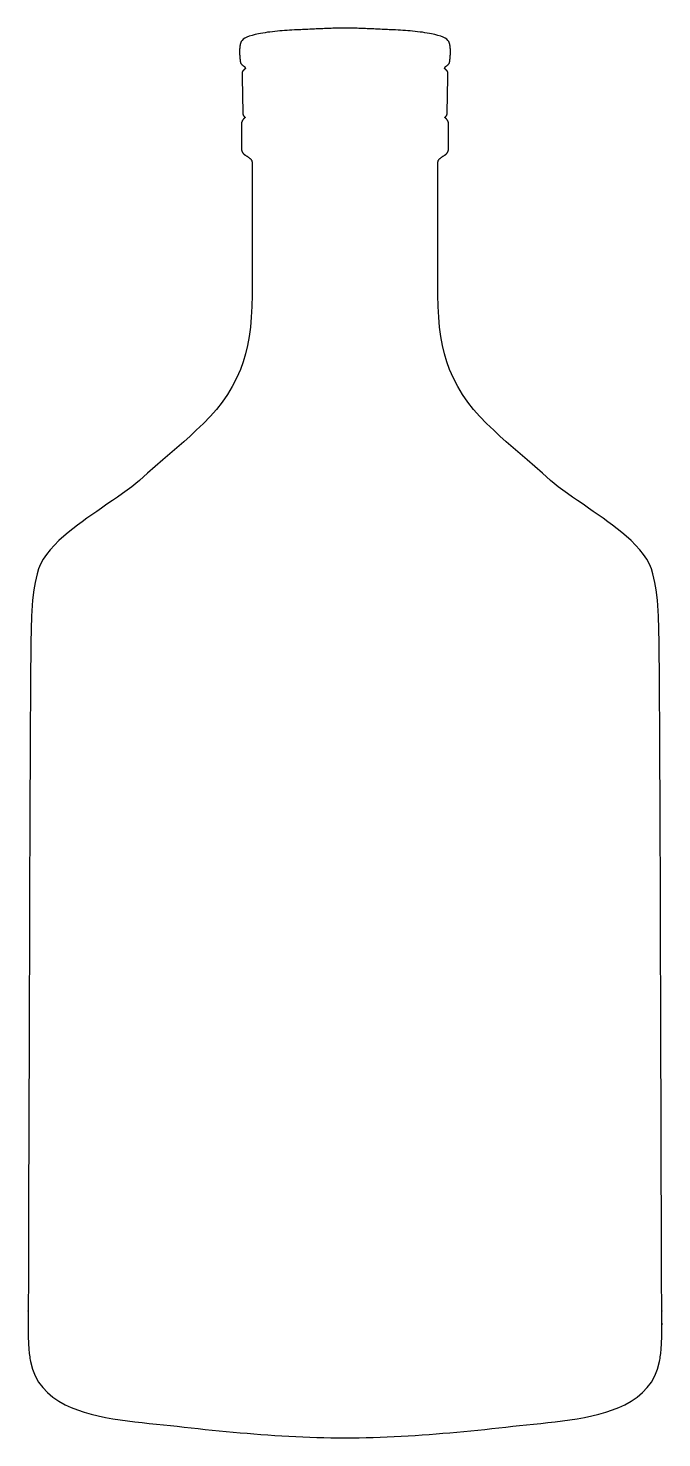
# Model space of a CAD drawing. Extents: x 512 to 906, y 271 to 1146.
import ezdxf

# ---------------------------------------------------------------- set-up
doc = ezdxf.new("R2010")
doc.units = 0
doc.header["$MEASUREMENT"] = 0
doc.layers.add('Poly', color=3, linetype='CONTINUOUS')

msp = doc.modelspace()

# ---------------------------------------------------------------- linework, layer by layer
at = {"layer": 'Poly', "color": 0, "true_color": 0x000000}
msp.add_lwpolyline([(905.5264, 341.7904), (905.5244, 341.7904), (905.5224, 341.7904), (905.5204, 341.7904), (905.520228, 341.899154), (905.519775, 342.185869), (905.519134, 342.591224), (905.5184, 343.0559), (905.517666, 343.520576), (905.517025, 343.925931), (905.516572, 344.212646), (905.5164, 344.3214), (905.516142, 344.430068), (905.515463, 344.716556), (905.514502, 345.121591), (905.5134, 345.5859), (905.512298, 346.050209), (905.511337, 346.455244), (905.510658, 346.741732), (905.5104, 346.8504), (905.510185, 346.959369), (905.509619, 347.24665), (905.508818, 347.652806), (905.5079, 348.1184), (905.506982, 348.583994), (905.506181, 348.99015), (905.505615, 349.277431), (905.5054, 349.3864), (905.505228, 349.385584), (905.504775, 349.383431), (905.504134, 349.380388), (905.5034, 349.3769), (905.502666, 349.373412), (905.502025, 349.370369), (905.501572, 349.368216), (905.5014, 349.3674), (905.501185, 349.366627), (905.500619, 349.364588), (905.499818, 349.361705), (905.4989, 349.3584), (905.497982, 349.355095), (905.497181, 349.352213), (905.496615, 349.350173), (905.4964, 349.3494), (905.496228, 349.348584), (905.495775, 349.346431), (905.495134, 349.343388), (905.4944, 349.3399), (905.493666, 349.336412), (905.493025, 349.333369), (905.492572, 349.331216), (905.4924, 349.3304), (905.42033, 370.850857), (905.351775, 391.652181), (905.286595, 411.747052), (905.22465, 431.14815), (905.165798, 449.868154), (905.1099, 467.919744), (905.056814, 485.315599), (905.0064, 502.0684), (904.936367, 525.474254), (904.870634, 547.567666), (904.808629, 568.388539), (904.749775, 587.976775), (904.6935, 606.372277), (904.639228, 623.614947), (904.586386, 639.744687), (904.5344, 654.8014), (904.32723, 703.809492), (904.086416, 739.594134), (903.776625, 764.488004), (903.362525, 780.823775), (902.808785, 790.934125), (902.080072, 797.151728), (901.141054, 801.809261), (899.9564, 807.2394), (899.122978, 810.270734), (897.863837, 813.273697), (896.213666, 816.24673), (894.20715, 819.188275), (891.878978, 822.096773), (889.263837, 824.970666), (886.396416, 827.808394), (883.3114, 830.6084), (880.621968, 832.892888), (877.827197, 835.149744), (874.946621, 837.378052), (871.999775, 839.5769), (869.006195, 841.745373), (865.985416, 843.882556), (862.956972, 845.987537), (859.9404, 848.0594), (856.550088, 850.373914), (853.229337, 852.643322), (850.006931, 854.8663), (846.91165, 857.041525), (843.972275, 859.167671), (841.217588, 861.243416), (838.676369, 863.267433), (836.3774, 865.2384), (831.403119, 869.659082), (826.58015, 873.872541), (821.912431, 877.906023), (817.4039, 881.786775), (813.058494, 885.542043), (808.88015, 889.199072), (804.872806, 892.785109), (801.0404, 896.3274), (796.616712, 900.619015), (792.465087, 904.935322), (788.592556, 909.325386), (785.00615, 913.838275), (781.7129, 918.523054), (778.719837, 923.428791), (776.033994, 928.60455), (773.6624, 934.0994), (771.989291, 938.778814), (770.5274, 943.721525), (769.280384, 948.952986), (768.2519, 954.49865), (767.445603, 960.38397), (766.86515, 966.6344), (766.514197, 973.275392), (766.3964, 980.3324), (766.3964, 982.7734), (766.3964, 985.2154), (766.3964, 987.6564), (766.3964, 1007.3924), (766.3964, 1027.1394), (766.3964, 1046.8764), (766.3964, 1052.1944), (766.3964, 1057.5094), (766.3964, 1062.8224), (766.411671, 1063.076273), (766.456134, 1063.324134), (766.527761, 1063.565972), (766.624525, 1063.801775), (766.744398, 1064.031531), (766.885353, 1064.255228), (767.045363, 1064.472855), (767.2224, 1064.6844), (767.394658, 1064.869461), (767.577462, 1065.049634), (767.769361, 1065.22491), (767.9689, 1065.395275), (768.174627, 1065.560718), (768.385087, 1065.721228), (768.59883, 1065.876793), (768.8144, 1066.0274), (769.053421, 1066.188318), (769.290697, 1066.343306), (769.524293, 1066.492341), (769.752275, 1066.6354), (769.972711, 1066.772459), (770.183666, 1066.903494), (770.383207, 1067.028482), (770.5694, 1067.1474), (770.73839, 1067.260673), (770.903197, 1067.37915), (771.063574, 1067.502689), (771.219275, 1067.63115), (771.370054, 1067.764392), (771.515666, 1067.902275), (771.655863, 1068.044658), (771.7904, 1068.1914), (771.922257, 1068.346623), (772.047634, 1068.506181), (772.166238, 1068.669912), (772.277775, 1068.83765), (772.381953, 1069.009232), (772.478478, 1069.184494), (772.567058, 1069.363271), (772.6474, 1069.5454), (772.719921, 1069.732132), (772.783572, 1069.921759), (772.838105, 1070.114175), (772.883275, 1070.309275), (772.918836, 1070.506953), (772.944541, 1070.707103), (772.960144, 1070.909621), (772.9654, 1071.1144), (772.9654, 1072.2174), (772.9654, 1073.3204), (772.9654, 1074.4234), (772.9654, 1077.6414), (772.9654, 1080.8604), (772.9654, 1084.0824), (772.9654, 1085.0004), (772.9654, 1085.9114), (772.9654, 1086.8234), (772.965209, 1086.860386), (772.964619, 1086.897103), (772.963607, 1086.933562), (772.96215, 1086.969775), (772.960224, 1087.005754), (772.957806, 1087.041509), (772.954873, 1087.077054), (772.9514, 1087.1124), (772.947462, 1087.148724), (772.94315, 1087.184931), (772.938463, 1087.220998), (772.9334, 1087.2569), (772.927963, 1087.292615), (772.92215, 1087.328119), (772.915962, 1087.363388), (772.9094, 1087.3984), (772.902464, 1087.433933), (772.895166, 1087.469291), (772.887515, 1087.504484), (772.879525, 1087.539525), (772.871207, 1087.574425), (772.862572, 1087.609197), (772.853632, 1087.643851), (772.8444, 1087.6784), (772.839718, 1087.697808), (772.834697, 1087.717041), (772.829371, 1087.736109), (772.823775, 1087.755025), (772.817945, 1087.7738), (772.811916, 1087.792447), (772.805722, 1087.810976), (772.7994, 1087.8294), (772.793267, 1087.847732), (772.7869, 1087.865994), (772.780345, 1087.884209), (772.77365, 1087.9024), (772.766861, 1087.920591), (772.760025, 1087.938806), (772.753189, 1087.957068), (772.7464, 1087.9754), (772.743908, 1087.981588), (772.737337, 1087.9979), (772.728048, 1088.020962), (772.7174, 1088.0474), (772.706752, 1088.073838), (772.697463, 1088.0969), (772.690892, 1088.113213), (772.6884, 1088.1194), (772.685404, 1088.126988), (772.682431, 1088.134728), (772.679505, 1088.142586), (772.67665, 1088.150525), (772.673888, 1088.158511), (772.671244, 1088.166509), (772.66874, 1088.174484), (772.6664, 1088.1824), (772.6454, 1088.2474), (772.642728, 1088.255273), (772.639962, 1088.263134), (772.637103, 1088.270972), (772.63415, 1088.278775), (772.631103, 1088.286531), (772.627962, 1088.294228), (772.624728, 1088.301855), (772.6214, 1088.3094), (772.619435, 1088.313898), (772.617306, 1088.318384), (772.615037, 1088.322847), (772.61265, 1088.327275), (772.61017, 1088.331656), (772.607619, 1088.335978), (772.605021, 1088.34023), (772.6024, 1088.3444), (772.601541, 1088.345861), (772.599275, 1088.349713), (772.596072, 1088.355158), (772.5924, 1088.3614), (772.588728, 1088.367642), (772.585525, 1088.373088), (772.583259, 1088.376939), (772.5824, 1088.3784), (772.581541, 1088.379947), (772.579275, 1088.384025), (772.576072, 1088.389791), (772.5724, 1088.3964), (772.568728, 1088.403009), (772.565525, 1088.408775), (772.563259, 1088.412853), (772.5624, 1088.4144), (772.558963, 1088.42106), (772.5499, 1088.438619), (772.537087, 1088.463443), (772.5224, 1088.4919), (772.507713, 1088.520357), (772.4949, 1088.545181), (772.485838, 1088.56274), (772.4824, 1088.5694), (772.472187, 1088.58848), (772.461822, 1088.607478), (772.451339, 1088.626406), (772.440775, 1088.645275), (772.430164, 1088.664097), (772.419541, 1088.682884), (772.408941, 1088.701648), (772.3984, 1088.7204), (772.387476, 1088.739062), (772.376447, 1088.757572), (772.3653, 1088.775964), (772.354025, 1088.794275), (772.342609, 1088.812539), (772.331041, 1088.830791), (772.319308, 1088.849066), (772.3074, 1088.8674), (772.2554, 1088.9454), (772.25308, 1088.948666), (772.246962, 1088.957275), (772.238314, 1088.969447), (772.2284, 1088.9834), (772.218486, 1088.997353), (772.209838, 1089.009525), (772.20372, 1089.018134), (772.2014, 1089.0214), (772.199037, 1089.024623), (772.192806, 1089.033119), (772.183998, 1089.04513), (772.1739, 1089.0589), (772.163802, 1089.07267), (772.154994, 1089.084681), (772.148763, 1089.093177), (772.1464, 1089.0964), (772.142017, 1089.102416), (772.130463, 1089.118275), (772.114127, 1089.140697), (772.0954, 1089.1664), (772.076673, 1089.192103), (772.060337, 1089.214525), (772.048783, 1089.230384), (772.0444, 1089.2364), (772.031316, 1089.253978), (772.018291, 1089.271463), (772.005289, 1089.288853), (771.992275, 1089.30615), (771.979214, 1089.323353), (771.966072, 1089.340463), (771.952812, 1089.357478), (771.9394, 1089.3744), (771.926226, 1089.391271), (771.912947, 1089.408119), (771.89955, 1089.42492), (771.886025, 1089.44165), (771.872359, 1089.458287), (771.858541, 1089.474806), (771.844558, 1089.491185), (771.8304, 1089.5074), (771.829197, 1089.508689), (771.826025, 1089.512088), (771.821541, 1089.516892), (771.8164, 1089.5224), (771.811259, 1089.527908), (771.806775, 1089.532713), (771.803603, 1089.536111), (771.8024, 1089.5374), (771.80124, 1089.538646), (771.798181, 1089.541931), (771.793857, 1089.546576), (771.7889, 1089.5519), (771.783943, 1089.557224), (771.779619, 1089.561869), (771.77656, 1089.565154), (771.7754, 1089.5664), (771.77424, 1089.567646), (771.771181, 1089.570931), (771.766857, 1089.575576), (771.7619, 1089.5809), (771.756943, 1089.586224), (771.752619, 1089.590869), (771.74956, 1089.594154), (771.7484, 1089.5954), (771.713478, 1089.633839), (771.678463, 1089.671916), (771.643353, 1089.70964), (771.60815, 1089.747025), (771.572853, 1089.784082), (771.537462, 1089.820822), (771.501978, 1089.857257), (771.4664, 1089.8934), (771.430642, 1089.930296), (771.39465, 1089.966759), (771.35847, 1090.002824), (771.32215, 1090.038525), (771.285736, 1090.073898), (771.249275, 1090.108978), (771.212814, 1090.1438), (771.1764, 1090.1784), (771.139277, 1090.213507), (771.102166, 1090.248322), (771.065078, 1090.282832), (771.028025, 1090.317025), (770.991019, 1090.35089), (770.954072, 1090.384416), (770.917195, 1090.417589), (770.8804, 1090.4504), (770.8684, 1090.4604), (770.867884, 1090.460873), (770.866525, 1090.462119), (770.864603, 1090.46388), (770.8624, 1090.4659), (770.860197, 1090.46792), (770.858275, 1090.469681), (770.856916, 1090.470927), (770.8564, 1090.4714), (770.855927, 1090.471787), (770.854681, 1090.472806), (770.85292, 1090.474248), (770.8509, 1090.4759), (770.84888, 1090.477552), (770.847119, 1090.478994), (770.845873, 1090.480013), (770.8454, 1090.4804), (770.842521, 1090.483021), (770.834931, 1090.489931), (770.824201, 1090.499701), (770.8119, 1090.5109), (770.799599, 1090.522099), (770.788869, 1090.531869), (770.781279, 1090.538779), (770.7784, 1090.5414), (770.775607, 1090.543935), (770.768244, 1090.550619), (770.757834, 1090.560068), (770.7459, 1090.5709), (770.733966, 1090.581732), (770.723556, 1090.591181), (770.716193, 1090.597865), (770.7134, 1090.6004), (770.710521, 1090.602892), (770.702931, 1090.609463), (770.692201, 1090.618752), (770.6799, 1090.6294), (770.667599, 1090.640048), (770.656869, 1090.649338), (770.649279, 1090.655908), (770.6464, 1090.6584), (770.737597, 1090.736416), (770.829416, 1090.816025), (770.921445, 1090.897322), (771.013275, 1090.9804), (771.104496, 1091.065353), (771.194697, 1091.152275), (771.283468, 1091.241259), (771.3704, 1091.3324), (771.45363, 1091.42424), (771.534306, 1091.518306), (771.612029, 1091.61467), (771.6864, 1091.7134), (771.757021, 1091.814568), (771.823494, 1091.918244), (771.88542, 1092.024498), (771.9424, 1092.1334), (771.993009, 1092.242724), (772.038087, 1092.354744), (772.077259, 1092.469529), (772.11015, 1092.58715), (772.136384, 1092.707677), (772.155587, 1092.831181), (772.167384, 1092.957732), (772.1714, 1093.0874), (772.173902, 1093.483285), (772.181103, 1094.099166), (772.192546, 1094.912132), (772.207775, 1095.899275), (772.226332, 1097.037683), (772.247759, 1098.304447), (772.271601, 1099.676656), (772.2974, 1101.1314), (772.314578, 1102.115416), (772.332259, 1103.118463), (772.350293, 1104.134166), (772.368525, 1105.15615), (772.386804, 1106.178041), (772.404978, 1107.193463), (772.422894, 1108.196041), (772.4404, 1109.1794), (772.465998, 1110.647101), (772.489931, 1112.029947), (772.511662, 1113.3043), (772.53065, 1114.446525), (772.546357, 1115.432984), (772.558244, 1116.240041), (772.565771, 1116.844058), (772.5684, 1117.2214), (772.568351, 1117.22473), (772.568197, 1117.227978), (772.567925, 1117.231156), (772.567525, 1117.234275), (772.566984, 1117.237347), (772.566291, 1117.240384), (772.565433, 1117.243398), (772.5644, 1117.2464), (772.5584, 1117.2694), (772.558185, 1117.270431), (772.557619, 1117.27315), (772.556818, 1117.276994), (772.5559, 1117.2814), (772.554982, 1117.285806), (772.554181, 1117.28965), (772.553615, 1117.292369), (772.5534, 1117.2934), (772.553572, 1117.304357), (772.554025, 1117.333244), (772.554666, 1117.374084), (772.5554, 1117.4209), (772.556134, 1117.467716), (772.556775, 1117.508556), (772.557228, 1117.537443), (772.5574, 1117.5484), (772.557572, 1117.559056), (772.558025, 1117.58715), (772.558666, 1117.626869), (772.5594, 1117.6724), (772.560134, 1117.717931), (772.560775, 1117.75765), (772.561228, 1117.785744), (772.5614, 1117.7964), (772.561529, 1117.806755), (772.561869, 1117.834056), (772.562349, 1117.872654), (772.5629, 1117.9169), (772.563451, 1117.961146), (772.563931, 1117.999744), (772.564271, 1118.027045), (772.5644, 1118.0374), (772.564486, 1118.044361), (772.564713, 1118.062713), (772.565033, 1118.088658), (772.5654, 1118.1184), (772.565767, 1118.148142), (772.566087, 1118.174088), (772.566314, 1118.192439), (772.5664, 1118.1994), (772.566443, 1118.205845), (772.566556, 1118.222838), (772.566716, 1118.246861), (772.5669, 1118.2744), (772.567084, 1118.301939), (772.567244, 1118.325963), (772.567357, 1118.342955), (772.5674, 1118.3494), (772.567443, 1118.355716), (772.567556, 1118.372369), (772.567716, 1118.395912), (772.5679, 1118.4229), (772.568084, 1118.449888), (772.568244, 1118.473431), (772.568357, 1118.490084), (772.5684, 1118.4964), (772.568121, 1118.524052), (772.567291, 1118.551494), (772.565921, 1118.578701), (772.564025, 1118.60565), (772.561613, 1118.632318), (772.558697, 1118.658681), (772.555289, 1118.684716), (772.5514, 1118.7104), (772.546998, 1118.737591), (772.542056, 1118.764431), (772.536599, 1118.790943), (772.53065, 1118.81715), (772.524232, 1118.843076), (772.517369, 1118.868744), (772.510084, 1118.894177), (772.5024, 1118.9194), (772.49363, 1118.944806), (772.484556, 1118.970025), (772.475154, 1118.995056), (772.4654, 1119.0199), (772.455271, 1119.044556), (772.444744, 1119.069025), (772.433795, 1119.093306), (772.4224, 1119.1174), (772.420765, 1119.12148), (772.418884, 1119.125478), (772.416793, 1119.129406), (772.414525, 1119.133275), (772.412117, 1119.137097), (772.409603, 1119.140884), (772.407019, 1119.144648), (772.4044, 1119.1484), (772.403455, 1119.149689), (772.400962, 1119.153088), (772.397439, 1119.157892), (772.3934, 1119.1634), (772.389361, 1119.168908), (772.385837, 1119.173713), (772.383345, 1119.177111), (772.3824, 1119.1784), (772.381584, 1119.179732), (772.379431, 1119.183244), (772.376388, 1119.188209), (772.3729, 1119.1939), (772.369412, 1119.199591), (772.366369, 1119.204556), (772.364216, 1119.208068), (772.3634, 1119.2094), (772.352763, 1119.228476), (772.341869, 1119.247447), (772.33074, 1119.2663), (772.3194, 1119.285025), (772.307873, 1119.303609), (772.296181, 1119.322041), (772.284349, 1119.340308), (772.2724, 1119.3584), (772.260349, 1119.376685), (772.248181, 1119.394806), (772.235873, 1119.412787), (772.2234, 1119.43065), (772.21074, 1119.44842), (772.197869, 1119.466119), (772.184763, 1119.483771), (772.1714, 1119.5014), (772.157474, 1119.518228), (772.143431, 1119.534963), (772.129248, 1119.551603), (772.1149, 1119.56815), (772.100365, 1119.584603), (772.085619, 1119.600963), (772.070638, 1119.617228), (772.0554, 1119.6334), (772.055357, 1119.633486), (772.055244, 1119.633713), (772.055084, 1119.634033), (772.0549, 1119.6344), (772.054716, 1119.634767), (772.054556, 1119.635088), (772.054443, 1119.635314), (772.0544, 1119.6354), (772.054357, 1119.635486), (772.054244, 1119.635713), (772.054084, 1119.636033), (772.0539, 1119.6364), (772.053716, 1119.636767), (772.053556, 1119.637088), (772.053443, 1119.637314), (772.0534, 1119.6374), (772.053314, 1119.637443), (772.053087, 1119.637556), (772.052767, 1119.637716), (772.0524, 1119.6379), (772.052033, 1119.638084), (772.051712, 1119.638244), (772.051486, 1119.638357), (772.0514, 1119.6384), (772.048728, 1119.64173), (772.045962, 1119.644978), (772.043103, 1119.648156), (772.04015, 1119.651275), (772.037103, 1119.654347), (772.033962, 1119.657384), (772.030728, 1119.660398), (772.0274, 1119.6634), (772.026283, 1119.664474), (772.023338, 1119.667306), (772.019173, 1119.67131), (772.0144, 1119.6759), (772.009627, 1119.68049), (772.005462, 1119.684494), (772.002517, 1119.687326), (772.0014, 1119.6884), (772.00024, 1119.689388), (771.997181, 1119.691994), (771.992857, 1119.695677), (771.9879, 1119.6999), (771.982943, 1119.704123), (771.978619, 1119.707806), (771.97556, 1119.710412), (771.9744, 1119.7114), (771.932414, 1119.752421), (771.889759, 1119.793009), (771.846519, 1119.833199), (771.802775, 1119.873025), (771.758609, 1119.912523), (771.714103, 1119.951728), (771.669339, 1119.990675), (771.6244, 1120.0294), (771.578941, 1120.067894), (771.533353, 1120.106166), (771.487695, 1120.144273), (771.442025, 1120.182275), (771.396402, 1120.22023), (771.350884, 1120.258197), (771.305531, 1120.296234), (771.2604, 1120.3344), (771.214808, 1120.373783), (771.169603, 1120.413213), (771.12489, 1120.452736), (771.080775, 1120.4924), (771.037363, 1120.532252), (770.994759, 1120.572338), (770.95307, 1120.612705), (770.9124, 1120.6534), (770.911369, 1120.654345), (770.90865, 1120.656838), (770.904806, 1120.660361), (770.9004, 1120.6644), (770.895994, 1120.668439), (770.89215, 1120.671963), (770.889431, 1120.674455), (770.8884, 1120.6754), (770.887412, 1120.676388), (770.884806, 1120.678994), (770.881123, 1120.682677), (770.8769, 1120.6869), (770.872677, 1120.691123), (770.868994, 1120.694806), (770.866388, 1120.697412), (770.8654, 1120.6984), (770.864412, 1120.699388), (770.861806, 1120.701994), (770.858123, 1120.705677), (770.8539, 1120.7099), (770.849677, 1120.714123), (770.845994, 1120.717806), (770.843388, 1120.720412), (770.8424, 1120.7214), (770.828996, 1120.73574), (770.815791, 1120.750244), (770.802796, 1120.764888), (770.790025, 1120.77965), (770.777488, 1120.794505), (770.765197, 1120.809431), (770.753164, 1120.824404), (770.7414, 1120.8394), (770.729451, 1120.854822), (770.717619, 1120.870338), (770.705927, 1120.885947), (770.6944, 1120.90165), (770.68306, 1120.917447), (770.671931, 1120.933338), (770.661037, 1120.949322), (770.6504, 1120.9654), (770.639953, 1120.981904), (770.629634, 1120.998431), (770.61948, 1121.015005), (770.609525, 1121.03165), (770.599804, 1121.048388), (770.590353, 1121.065244), (770.581207, 1121.08224), (770.5724, 1121.0994), (770.572185, 1121.099873), (770.571619, 1121.101119), (770.570818, 1121.10288), (770.5699, 1121.1049), (770.568982, 1121.10692), (770.568181, 1121.108681), (770.567615, 1121.109927), (770.5674, 1121.1104), (770.567185, 1121.110959), (770.566619, 1121.112431), (770.565818, 1121.114513), (770.5649, 1121.1169), (770.563982, 1121.119287), (770.563181, 1121.121369), (770.562615, 1121.122841), (770.5624, 1121.1234), (770.562228, 1121.123916), (770.561775, 1121.125275), (770.561134, 1121.127197), (770.5604, 1121.1294), (770.559666, 1121.131603), (770.559025, 1121.133525), (770.558572, 1121.134884), (770.5584, 1121.1354), (770.558572, 1121.13613), (770.559025, 1121.138056), (770.559666, 1121.140779), (770.5604, 1121.1439), (770.561134, 1121.147021), (770.561775, 1121.149744), (770.562228, 1121.15167), (770.5624, 1121.1524), (770.562486, 1121.153088), (770.562713, 1121.1549), (770.563033, 1121.157463), (770.5634, 1121.1604), (770.563767, 1121.163338), (770.564088, 1121.1659), (770.564314, 1121.167713), (770.5644, 1121.1684), (770.564779, 1121.17032), (770.565181, 1121.172322), (770.56563, 1121.174394), (770.56615, 1121.176525), (770.566763, 1121.178703), (770.567494, 1121.180916), (770.568365, 1121.183152), (770.5694, 1121.1854), (770.673373, 1121.42791), (770.775681, 1121.638603), (770.876912, 1121.820726), (770.97765, 1121.977525), (771.078482, 1122.112246), (771.179994, 1122.228134), (771.282771, 1122.328437), (771.3874, 1122.4164), (771.51573, 1122.510193), (771.648666, 1122.596556), (771.78725, 1122.681091), (771.932525, 1122.7694), (772.085535, 1122.867084), (772.247322, 1122.979744), (772.418929, 1123.112982), (772.6014, 1123.2724), (772.706664, 1123.373336), (772.815572, 1123.484759), (772.9283, 1123.607597), (773.045025, 1123.742775), (773.165921, 1123.891218), (773.291166, 1124.053853), (773.420933, 1124.231605), (773.5554, 1124.4254), (773.563236, 1124.469005), (773.585275, 1124.596119), (773.619314, 1124.801185), (773.66315, 1125.07865), (773.71458, 1125.422959), (773.7714, 1125.828556), (773.831408, 1126.289888), (773.8924, 1126.8014), (773.921841, 1127.070306), (773.950744, 1127.349338), (773.978849, 1127.637838), (774.0059, 1127.93515), (774.031638, 1128.240619), (774.055806, 1128.553588), (774.078146, 1128.8734), (774.0984, 1129.1994), (774.114306, 1129.489857), (774.12815, 1129.784181), (774.139744, 1130.081927), (774.1489, 1130.38265), (774.155431, 1130.685904), (774.15915, 1130.991244), (774.159869, 1131.298224), (774.1574, 1131.6064), (774.157771, 1131.654777), (774.158119, 1131.703166), (774.15842, 1131.751578), (774.15865, 1131.800025), (774.158787, 1131.848519), (774.158806, 1131.897072), (774.158685, 1131.945695), (774.1584, 1131.9944), (774.15831, 1132.042779), (774.158056, 1132.091181), (774.157662, 1132.13963), (774.15715, 1132.18815), (774.156545, 1132.236763), (774.155869, 1132.285494), (774.155146, 1132.334365), (774.1544, 1132.3834), (774.153271, 1132.43215), (774.152119, 1132.4809), (774.15092, 1132.52965), (774.14965, 1132.5784), (774.148287, 1132.62715), (774.146806, 1132.6759), (774.145185, 1132.72465), (774.1434, 1132.7734), (774.143357, 1132.775978), (774.143244, 1132.782775), (774.143084, 1132.792384), (774.1429, 1132.8034), (774.142716, 1132.814416), (774.142556, 1132.824025), (774.142443, 1132.830822), (774.1424, 1132.8334), (774.142314, 1132.835935), (774.142087, 1132.842619), (774.141767, 1132.852068), (774.1414, 1132.8629), (774.141033, 1132.873732), (774.140712, 1132.883181), (774.140486, 1132.889865), (774.1404, 1132.8924), (774.140357, 1132.894935), (774.140244, 1132.901619), (774.140084, 1132.911068), (774.1399, 1132.9219), (774.139716, 1132.932732), (774.139556, 1132.942181), (774.139443, 1132.948865), (774.1394, 1132.9514), (774.136349, 1133.016937), (774.133181, 1133.082322), (774.129873, 1133.147589), (774.1264, 1133.212775), (774.12274, 1133.277914), (774.118869, 1133.343041), (774.114763, 1133.408191), (774.1104, 1133.4734), (774.105804, 1133.538603), (774.101009, 1133.603713), (774.096004, 1133.668728), (774.090775, 1133.73365), (774.085312, 1133.798478), (774.079603, 1133.863213), (774.073636, 1133.927853), (774.0674, 1133.9924), (774.060974, 1134.057558), (774.054431, 1134.122541), (774.047748, 1134.187359), (774.0409, 1134.252025), (774.033865, 1134.31655), (774.026619, 1134.380947), (774.019138, 1134.445226), (774.0114, 1134.5094), (774.01097, 1134.513095), (774.009838, 1134.522838), (774.008236, 1134.536611), (774.0064, 1134.5524), (774.004564, 1134.568189), (774.002962, 1134.581963), (774.00183, 1134.591705), (774.0014, 1134.5954), (774.000927, 1134.599052), (773.999681, 1134.608681), (773.99792, 1134.622295), (773.9959, 1134.6379), (773.99388, 1134.653505), (773.992119, 1134.667119), (773.990873, 1134.676748), (773.9904, 1134.6804), (773.989927, 1134.684095), (773.988681, 1134.693838), (773.98692, 1134.707611), (773.9849, 1134.7234), (773.98288, 1134.739189), (773.981119, 1134.752963), (773.979873, 1134.762705), (773.9794, 1134.7664), (773.970679, 1134.828558), (773.961759, 1134.890541), (773.952629, 1134.952359), (773.943275, 1135.014025), (773.933687, 1135.07555), (773.923853, 1135.136947), (773.913761, 1135.198226), (773.9034, 1135.2594), (773.893048, 1135.321138), (773.882275, 1135.382619), (773.871127, 1135.443865), (773.85965, 1135.5049), (773.847892, 1135.565748), (773.8359, 1135.626431), (773.82372, 1135.686974), (773.8114, 1135.7474), (773.798509, 1135.808429), (773.785337, 1135.869259), (773.771884, 1135.929879), (773.75815, 1135.990275), (773.744134, 1136.050437), (773.729837, 1136.110353), (773.715259, 1136.170011), (773.7004, 1136.2294), (773.699584, 1136.232236), (773.697431, 1136.239713), (773.694388, 1136.250283), (773.6909, 1136.2624), (773.687412, 1136.274517), (773.684369, 1136.285088), (773.682216, 1136.292564), (773.6814, 1136.2954), (773.680584, 1136.298236), (773.678431, 1136.305713), (773.675388, 1136.316283), (773.6719, 1136.3284), (773.668412, 1136.340517), (773.665369, 1136.351088), (773.663216, 1136.358564), (773.6624, 1136.3614), (773.661541, 1136.364279), (773.659275, 1136.371869), (773.656072, 1136.382599), (773.6524, 1136.3949), (773.648728, 1136.407201), (773.645525, 1136.417931), (773.643259, 1136.425521), (773.6424, 1136.4284), (773.641154, 1136.432955), (773.637869, 1136.444963), (773.633224, 1136.461939), (773.6279, 1136.4814), (773.622576, 1136.500861), (773.617931, 1136.517838), (773.614646, 1136.529845), (773.6134, 1136.5344), (773.612154, 1136.538955), (773.608869, 1136.550963), (773.604224, 1136.567939), (773.5989, 1136.5874), (773.593576, 1136.606861), (773.588931, 1136.623838), (773.585646, 1136.635845), (773.5844, 1136.6404), (773.583025, 1136.644869), (773.5794, 1136.65665), (773.574275, 1136.673306), (773.5684, 1136.6924), (773.562525, 1136.711494), (773.5574, 1136.72815), (773.553775, 1136.739931), (773.5524, 1136.7444), (773.5534, 1136.7444), (773.5544, 1136.7444), (773.5554, 1136.7444), (773.555228, 1136.744873), (773.554775, 1136.746119), (773.554134, 1136.74788), (773.5534, 1136.7499), (773.552666, 1136.75192), (773.552025, 1136.753681), (773.551572, 1136.754927), (773.5514, 1136.7554), (773.551228, 1136.755873), (773.550775, 1136.757119), (773.550134, 1136.75888), (773.5494, 1136.7609), (773.548666, 1136.76292), (773.548025, 1136.764681), (773.547572, 1136.765927), (773.5474, 1136.7664), (773.547228, 1136.766873), (773.546775, 1136.768119), (773.546134, 1136.76988), (773.5454, 1136.7719), (773.544666, 1136.77392), (773.544025, 1136.775681), (773.543572, 1136.776927), (773.5434, 1136.7774), (773.529476, 1136.820476), (773.515447, 1136.863447), (773.5013, 1136.9063), (773.487025, 1136.949025), (773.472609, 1136.991609), (773.458041, 1137.034041), (773.443308, 1137.076308), (773.4284, 1137.1184), (773.413304, 1137.160724), (773.398009, 1137.202931), (773.382504, 1137.244998), (773.366775, 1137.2869), (773.350812, 1137.328615), (773.334603, 1137.370119), (773.318136, 1137.411388), (773.3014, 1137.4524), (773.284427, 1137.493884), (773.267244, 1137.535088), (773.249826, 1137.576009), (773.23215, 1137.61665), (773.214193, 1137.657009), (773.195931, 1137.697088), (773.177341, 1137.736884), (773.1584, 1137.7764), (772.662484, 1138.501416), (771.897259, 1139.189213), (770.876636, 1139.839791), (769.614525, 1140.45315), (768.124836, 1141.029291), (766.421478, 1141.568213), (764.518363, 1142.069916), (762.4294, 1142.5344), (761.120275, 1142.790103), (759.754525, 1143.032963), (758.334962, 1143.262978), (756.8644, 1143.48015), (755.34565, 1143.684478), (753.781525, 1143.875963), (752.174837, 1144.054603), (750.5284, 1144.2204), (749.103214, 1144.351136), (747.653291, 1144.472603), (746.180328, 1144.584812), (744.686025, 1144.687775), (743.172082, 1144.781504), (741.640197, 1144.866009), (740.09207, 1144.941304), (738.5294, 1145.0074), (737.8273, 1145.03624), (737.022416, 1145.071994), (736.122867, 1145.113888), (735.136775, 1145.16115), (734.072261, 1145.213005), (732.937447, 1145.268681), (731.740453, 1145.327404), (730.4894, 1145.3884), (729.535386, 1145.434187), (728.559541, 1145.480572), (727.565156, 1145.527214), (726.555525, 1145.573775), (725.533941, 1145.619914), (724.503697, 1145.665291), (723.468086, 1145.709566), (722.4304, 1145.7524), (721.384199, 1145.793879), (720.342603, 1145.833353), (719.309, 1145.870507), (718.286775, 1145.905025), (717.279316, 1145.936589), (716.290009, 1145.964884), (715.322242, 1145.989593), (714.3794, 1146.0104), (714.133312, 1146.015507), (713.889322, 1146.020322), (713.647464, 1146.024832), (713.407775, 1146.029025), (713.170289, 1146.03289), (712.935041, 1146.036416), (712.702066, 1146.039589), (712.4714, 1146.0424), (712.222414, 1146.044834), (711.976509, 1146.046869), (711.733769, 1146.048482), (711.494275, 1146.04965), (711.258109, 1146.050349), (711.025353, 1146.050556), (710.796089, 1146.050248), (710.5704, 1146.0494), (710.313738, 1146.047943), (710.062103, 1146.045806), (709.815648, 1146.042966), (709.574525, 1146.0394), (709.338886, 1146.035084), (709.108884, 1146.029994), (708.884671, 1146.024107), (708.6664, 1146.0174), (708.6644, 1146.0174), (708.6634, 1146.0174), (708.6614, 1146.0174), (708.6594, 1146.0174), (708.6574, 1146.0174), (708.6564, 1146.0174), (708.438129, 1146.024107), (708.213916, 1146.029994), (707.983914, 1146.035084), (707.748275, 1146.0394), (707.507152, 1146.042966), (707.260697, 1146.045806), (707.009062, 1146.047943), (706.7524, 1146.0494), (706.526711, 1146.050248), (706.297447, 1146.050556), (706.064691, 1146.050349), (705.828525, 1146.04965), (705.589031, 1146.048482), (705.346291, 1146.046869), (705.100386, 1146.044834), (704.8514, 1146.0424), (704.620736, 1146.039589), (704.387775, 1146.036416), (704.152564, 1146.03289), (703.91515, 1146.029025), (703.67558, 1146.024832), (703.4339, 1146.020322), (703.190158, 1146.015507), (702.9444, 1146.0104), (702.001226, 1145.989593), (701.033197, 1145.964884), (700.043675, 1145.936589), (699.036025, 1145.905025), (698.013609, 1145.870507), (696.979791, 1145.833353), (695.937933, 1145.793879), (694.8914, 1145.7524), (693.854045, 1145.709566), (692.818681, 1145.665291), (691.788615, 1145.619914), (690.76715, 1145.573775), (689.757591, 1145.527214), (688.763244, 1145.480572), (687.787412, 1145.434187), (686.8334, 1145.3884), (685.582347, 1145.327404), (684.385353, 1145.268681), (683.250539, 1145.213005), (682.186025, 1145.16115), (681.199933, 1145.113888), (680.300384, 1145.071994), (679.4955, 1145.03624), (678.7934, 1145.0074), (677.23073, 1144.941304), (675.682603, 1144.866009), (674.150718, 1144.781504), (672.636775, 1144.687775), (671.142472, 1144.584812), (669.669509, 1144.472603), (668.219586, 1144.351136), (666.7944, 1144.2204), (665.147962, 1144.054603), (663.541275, 1143.875963), (661.97715, 1143.684478), (660.4584, 1143.48015), (658.987838, 1143.262978), (657.568275, 1143.032963), (656.202525, 1142.790103), (654.8934, 1142.5344), (652.804478, 1142.069916), (650.901462, 1141.568213), (649.198228, 1141.029291), (647.70865, 1140.45315), (646.446603, 1139.839791), (645.425962, 1139.189213), (644.660603, 1138.501416), (644.1644, 1137.7764), (644.145459, 1137.736884), (644.126869, 1137.697088), (644.108607, 1137.657009), (644.09065, 1137.61665), (644.072974, 1137.576009), (644.055556, 1137.535088), (644.038373, 1137.493884), (644.0214, 1137.4524), (644.004662, 1137.411388), (643.988181, 1137.370119), (643.971935, 1137.328615), (643.9559, 1137.2869), (643.940052, 1137.244998), (643.924369, 1137.202931), (643.908826, 1137.160724), (643.8934, 1137.1184), (643.878822, 1137.076308), (643.864337, 1137.034041), (643.849947, 1136.991609), (643.83565, 1136.949025), (643.821447, 1136.9063), (643.807337, 1136.863447), (643.793322, 1136.820476), (643.7794, 1136.7774), (643.779228, 1136.776927), (643.778775, 1136.775681), (643.778134, 1136.77392), (643.7774, 1136.7719), (643.776666, 1136.76988), (643.776025, 1136.768119), (643.775572, 1136.766873), (643.7754, 1136.7664), (643.775228, 1136.765927), (643.774775, 1136.764681), (643.774134, 1136.76292), (643.7734, 1136.7609), (643.772666, 1136.75888), (643.772025, 1136.757119), (643.771572, 1136.755873), (643.7714, 1136.7554), (643.771228, 1136.754927), (643.770775, 1136.753681), (643.770134, 1136.75192), (643.7694, 1136.7499), (643.768666, 1136.74788), (643.768025, 1136.746119), (643.767572, 1136.744873), (643.7674, 1136.7444), (643.7684, 1136.7444), (643.7694, 1136.7444), (643.7704, 1136.7444), (643.769025, 1136.739931), (643.7654, 1136.72815), (643.760275, 1136.711494), (643.7544, 1136.6924), (643.748525, 1136.673306), (643.7434, 1136.65665), (643.739775, 1136.644869), (643.7384, 1136.6404), (643.737154, 1136.635845), (643.733869, 1136.623838), (643.729224, 1136.606861), (643.7239, 1136.5874), (643.718576, 1136.567939), (643.713931, 1136.550963), (643.710646, 1136.538955), (643.7094, 1136.5344), (643.708111, 1136.529845), (643.704713, 1136.517838), (643.699908, 1136.500861), (643.6944, 1136.4814), (643.688892, 1136.461939), (643.684087, 1136.444963), (643.680689, 1136.432955), (643.6794, 1136.4284), (643.678584, 1136.425521), (643.676431, 1136.417931), (643.673388, 1136.407201), (643.6699, 1136.3949), (643.666412, 1136.382599), (643.663369, 1136.371869), (643.661216, 1136.364279), (643.6604, 1136.3614), (643.659584, 1136.358564), (643.657431, 1136.351088), (643.654388, 1136.340517), (643.6509, 1136.3284), (643.647412, 1136.316283), (643.644369, 1136.305713), (643.642216, 1136.298236), (643.6414, 1136.2954), (643.640584, 1136.292564), (643.638431, 1136.285088), (643.635388, 1136.274517), (643.6319, 1136.2624), (643.628412, 1136.250283), (643.625369, 1136.239713), (643.623216, 1136.232236), (643.6224, 1136.2294), (643.607541, 1136.170011), (643.592962, 1136.110353), (643.578666, 1136.050437), (643.56465, 1135.990275), (643.550916, 1135.929879), (643.537462, 1135.869259), (643.524291, 1135.808429), (643.5114, 1135.7474), (643.499121, 1135.686974), (643.487041, 1135.626431), (643.475171, 1135.565748), (643.463525, 1135.5049), (643.452113, 1135.443865), (643.440947, 1135.382619), (643.430039, 1135.321138), (643.4194, 1135.2594), (643.409039, 1135.198226), (643.398947, 1135.136947), (643.389113, 1135.07555), (643.379525, 1135.014025), (643.370171, 1134.952359), (643.361041, 1134.890541), (643.352121, 1134.828558), (643.3434, 1134.7664), (643.342927, 1134.762705), (643.341681, 1134.752963), (643.33992, 1134.739189), (643.3379, 1134.7234), (643.33588, 1134.707611), (643.334119, 1134.693838), (643.332873, 1134.684095), (643.3324, 1134.6804), (643.331927, 1134.676748), (643.330681, 1134.667119), (643.32892, 1134.653505), (643.3269, 1134.6379), (643.32488, 1134.622295), (643.323119, 1134.608681), (643.321873, 1134.599052), (643.3214, 1134.5954), (643.32097, 1134.591705), (643.319838, 1134.581963), (643.318236, 1134.568189), (643.3164, 1134.5524), (643.314564, 1134.536611), (643.312963, 1134.522838), (643.31183, 1134.513095), (643.3114, 1134.5094), (643.303662, 1134.445226), (643.296181, 1134.380947), (643.288935, 1134.31655), (643.2819, 1134.252025), (643.275052, 1134.187359), (643.268369, 1134.122541), (643.261826, 1134.057558), (643.2554, 1133.9924), (643.249164, 1133.927853), (643.243197, 1133.863213), (643.237488, 1133.798478), (643.232025, 1133.73365), (643.226796, 1133.668728), (643.221791, 1133.603713), (643.216996, 1133.538603), (643.2124, 1133.4734), (643.207996, 1133.408191), (643.203791, 1133.343041), (643.199796, 1133.277914), (643.196025, 1133.212775), (643.192488, 1133.147589), (643.189197, 1133.082322), (643.186164, 1133.016937), (643.1834, 1132.9514), (643.183314, 1132.948865), (643.183087, 1132.942181), (643.182767, 1132.932732), (643.1824, 1132.9219), (643.182033, 1132.911068), (643.181713, 1132.901619), (643.181486, 1132.894935), (643.1814, 1132.8924), (643.181357, 1132.889865), (643.181244, 1132.883181), (643.181084, 1132.873732), (643.1809, 1132.8629), (643.180716, 1132.852068), (643.180556, 1132.842619), (643.180443, 1132.835935), (643.1804, 1132.8334), (643.180314, 1132.830822), (643.180088, 1132.824025), (643.179767, 1132.814416), (643.1794, 1132.8034), (643.179033, 1132.792384), (643.178712, 1132.782775), (643.178486, 1132.775978), (643.1784, 1132.7734), (643.17797, 1132.756642), (643.176838, 1132.712463), (643.175236, 1132.650002), (643.1734, 1132.5784), (643.171564, 1132.506798), (643.169962, 1132.444338), (643.16883, 1132.400158), (643.1684, 1132.3834), (643.168228, 1132.366685), (643.167775, 1132.322619), (643.167134, 1132.260318), (643.1664, 1132.1889), (643.165666, 1132.117482), (643.165025, 1132.055181), (643.164572, 1132.011115), (643.1644, 1131.9944), (643.164443, 1131.977728), (643.164556, 1131.933775), (643.164716, 1131.871634), (643.1649, 1131.8004), (643.165084, 1131.729166), (643.165244, 1131.667025), (643.165357, 1131.623072), (643.1654, 1131.6064), (643.163218, 1131.298224), (643.164072, 1130.991244), (643.167808, 1130.685904), (643.174275, 1130.38265), (643.18332, 1130.081927), (643.194791, 1129.784181), (643.208535, 1129.489857), (643.2244, 1129.1994), (643.244326, 1128.8734), (643.266431, 1128.553588), (643.290459, 1128.240619), (643.31615, 1127.93515), (643.343248, 1127.637838), (643.371494, 1127.349338), (643.40063, 1127.070306), (643.4304, 1126.8014), (643.491105, 1126.289888), (643.550978, 1125.828556), (643.607781, 1125.422959), (643.659275, 1125.07865), (643.703222, 1124.801185), (643.737384, 1124.596119), (643.759523, 1124.469005), (643.7674, 1124.4254), (643.901867, 1124.231605), (644.031634, 1124.053853), (644.156879, 1123.891218), (644.277775, 1123.742775), (644.3945, 1123.607597), (644.507228, 1123.484759), (644.616136, 1123.373336), (644.7214, 1123.2724), (644.903584, 1123.112982), (645.075056, 1122.979744), (645.236826, 1122.867084), (645.3899, 1122.7694), (645.535287, 1122.681091), (645.673994, 1122.596556), (645.807029, 1122.510193), (645.9354, 1122.4164), (646.040031, 1122.328437), (646.142822, 1122.228134), (646.244371, 1122.112246), (646.345275, 1121.977525), (646.446132, 1121.820726), (646.547541, 1121.638603), (646.650097, 1121.42791), (646.7544, 1121.1854), (646.754572, 1121.18467), (646.755025, 1121.182744), (646.755666, 1121.180021), (646.7564, 1121.1769), (646.757134, 1121.173779), (646.757775, 1121.171056), (646.758228, 1121.16913), (646.7584, 1121.1684), (646.758486, 1121.167713), (646.758712, 1121.1659), (646.759033, 1121.163338), (646.7594, 1121.1604), (646.759767, 1121.157463), (646.760087, 1121.1549), (646.760314, 1121.153088), (646.7604, 1121.1524), (646.760572, 1121.15167), (646.761025, 1121.149744), (646.761666, 1121.147021), (646.7624, 1121.1439), (646.763134, 1121.140779), (646.763775, 1121.138056), (646.764228, 1121.13613), (646.7644, 1121.1354), (646.764185, 1121.134884), (646.763619, 1121.133525), (646.762818, 1121.131603), (646.7619, 1121.1294), (646.760982, 1121.127197), (646.760181, 1121.125275), (646.759615, 1121.123916), (646.7594, 1121.1234), (646.759228, 1121.122841), (646.758775, 1121.121369), (646.758134, 1121.119287), (646.7574, 1121.1169), (646.756666, 1121.114513), (646.756025, 1121.112431), (646.755572, 1121.110959), (646.7554, 1121.1104), (646.755185, 1121.109927), (646.754619, 1121.108681), (646.753818, 1121.10692), (646.7529, 1121.1049), (646.751982, 1121.10288), (646.751181, 1121.101119), (646.750615, 1121.099873), (646.7504, 1121.0994), (646.741306, 1121.08224), (646.732025, 1121.065244), (646.722556, 1121.048388), (646.7129, 1121.03165), (646.703056, 1121.015005), (646.693025, 1120.998431), (646.682806, 1120.981904), (646.6724, 1120.9654), (646.661806, 1120.949322), (646.651025, 1120.933338), (646.640056, 1120.917447), (646.6289, 1120.90165), (646.617556, 1120.885947), (646.606025, 1120.870338), (646.594306, 1120.854822), (646.5824, 1120.8394), (646.570019, 1120.824404), (646.557603, 1120.809431), (646.545117, 1120.794505), (646.532525, 1120.77965), (646.519793, 1120.764888), (646.506884, 1120.750244), (646.493765, 1120.73574), (646.4804, 1120.7214), (646.479412, 1120.720412), (646.476806, 1120.717806), (646.473123, 1120.714123), (646.4689, 1120.7099), (646.464677, 1120.705677), (646.460994, 1120.701994), (646.458388, 1120.699388), (646.4574, 1120.6984), (646.456412, 1120.697412), (646.453806, 1120.694806), (646.450123, 1120.691123), (646.4459, 1120.6869), (646.441677, 1120.682677), (646.437994, 1120.678994), (646.435388, 1120.676388), (646.4344, 1120.6754), (646.433412, 1120.674455), (646.430806, 1120.671963), (646.427123, 1120.668439), (646.4229, 1120.6644), (646.418677, 1120.660361), (646.414994, 1120.656838), (646.412388, 1120.654345), (646.4114, 1120.6534), (646.370113, 1120.612705), (646.328041, 1120.572338), (646.285242, 1120.532252), (646.241775, 1120.4924), (646.197699, 1120.452736), (646.153072, 1120.413213), (646.107953, 1120.373783), (646.0624, 1120.3344), (646.017556, 1120.296234), (645.972337, 1120.258197), (645.926838, 1120.22023), (645.88115, 1120.182275), (645.835369, 1120.144273), (645.789588, 1120.106166), (645.7439, 1120.067894), (645.6984, 1120.0294), (645.653459, 1119.990675), (645.608681, 1119.951728), (645.564138, 1119.912523), (645.5199, 1119.873025), (645.476037, 1119.833199), (645.432619, 1119.793009), (645.389716, 1119.752421), (645.3474, 1119.7114), (645.346283, 1119.710412), (645.343337, 1119.707806), (645.339173, 1119.704123), (645.3344, 1119.6999), (645.329627, 1119.695677), (645.325462, 1119.691994), (645.322517, 1119.689388), (645.3214, 1119.6884), (645.320326, 1119.687326), (645.317494, 1119.684494), (645.31349, 1119.68049), (645.3089, 1119.6759), (645.30431, 1119.67131), (645.300306, 1119.667306), (645.297474, 1119.664474), (645.2964, 1119.6634), (645.295283, 1119.662326), (645.292338, 1119.659494), (645.288173, 1119.65549), (645.2834, 1119.6509), (645.278627, 1119.64631), (645.274463, 1119.642306), (645.271517, 1119.639474), (645.2704, 1119.6384), (645.2694, 1119.6374), (645.269357, 1119.637314), (645.269244, 1119.637088), (645.269084, 1119.636767), (645.2689, 1119.6364), (645.268716, 1119.636033), (645.268556, 1119.635713), (645.268443, 1119.635486), (645.2684, 1119.6354), (645.268357, 1119.635314), (645.268244, 1119.635088), (645.268084, 1119.634767), (645.2679, 1119.6344), (645.267716, 1119.634033), (645.267556, 1119.633713), (645.267443, 1119.633486), (645.2674, 1119.6334), (645.252164, 1119.617228), (645.237197, 1119.600963), (645.222488, 1119.584603), (645.208025, 1119.56815), (645.193796, 1119.551603), (645.179791, 1119.534963), (645.165996, 1119.518228), (645.1524, 1119.5014), (645.138994, 1119.483771), (645.125775, 1119.466119), (645.112744, 1119.44842), (645.0999, 1119.43065), (645.087244, 1119.412787), (645.074775, 1119.394806), (645.062494, 1119.376685), (645.0504, 1119.3584), (645.038451, 1119.340308), (645.026619, 1119.322041), (645.014927, 1119.303609), (645.0034, 1119.285025), (644.99206, 1119.2663), (644.980931, 1119.247447), (644.970037, 1119.228476), (644.9594, 1119.2094), (644.958541, 1119.208068), (644.956275, 1119.204556), (644.953072, 1119.199591), (644.9494, 1119.1939), (644.945728, 1119.188209), (644.942525, 1119.183244), (644.940259, 1119.179732), (644.9394, 1119.1784), (644.938498, 1119.177111), (644.936119, 1119.173713), (644.932755, 1119.168908), (644.9289, 1119.1634), (644.925045, 1119.157892), (644.921681, 1119.153088), (644.919302, 1119.149689), (644.9184, 1119.1484), (644.915822, 1119.144648), (644.913337, 1119.140884), (644.910947, 1119.137097), (644.90865, 1119.133275), (644.906447, 1119.129406), (644.904337, 1119.125478), (644.902322, 1119.12148), (644.9004, 1119.1174), (644.889007, 1119.093306), (644.878072, 1119.069025), (644.867582, 1119.044556), (644.857525, 1119.0199), (644.84789, 1118.995056), (644.838666, 1118.970025), (644.829839, 1118.944806), (644.8214, 1118.9194), (644.813386, 1118.894177), (644.805853, 1118.868744), (644.798812, 1118.843076), (644.792275, 1118.81715), (644.786254, 1118.790943), (644.780759, 1118.764431), (644.775804, 1118.737591), (644.7714, 1118.7104), (644.767511, 1118.684716), (644.764103, 1118.658681), (644.761187, 1118.632318), (644.758775, 1118.60565), (644.756879, 1118.578701), (644.755509, 1118.551494), (644.754679, 1118.524052), (644.7544, 1118.4964), (644.754443, 1118.490084), (644.754556, 1118.473431), (644.754716, 1118.449888), (644.7549, 1118.4229), (644.755084, 1118.395912), (644.755244, 1118.372369), (644.755357, 1118.355716), (644.7554, 1118.3494), (644.755443, 1118.342955), (644.755556, 1118.325963), (644.755716, 1118.301939), (644.7559, 1118.2744), (644.756084, 1118.246861), (644.756244, 1118.222838), (644.756357, 1118.205845), (644.7564, 1118.1994), (644.756486, 1118.192439), (644.756713, 1118.174088), (644.757033, 1118.148142), (644.7574, 1118.1184), (644.757767, 1118.088658), (644.758087, 1118.062713), (644.758314, 1118.044361), (644.7584, 1118.0374), (644.758529, 1118.027045), (644.758869, 1117.999744), (644.759349, 1117.961146), (644.7599, 1117.9169), (644.760451, 1117.872654), (644.760931, 1117.834056), (644.761271, 1117.806755), (644.7614, 1117.7964), (644.761529, 1117.785744), (644.761869, 1117.75765), (644.762349, 1117.717931), (644.7629, 1117.6724), (644.763451, 1117.626869), (644.763931, 1117.58715), (644.764271, 1117.559056), (644.7644, 1117.5484), (644.764572, 1117.537443), (644.765025, 1117.508556), (644.765666, 1117.467716), (644.7664, 1117.4209), (644.767134, 1117.374084), (644.767775, 1117.333244), (644.768228, 1117.304357), (644.7684, 1117.2934), (644.76831, 1117.290359), (644.768056, 1117.287259), (644.767662, 1117.284136), (644.76715, 1117.281025), (644.766545, 1117.277961), (644.765869, 1117.274978), (644.765146, 1117.272113), (644.7644, 1117.2694), (644.764099, 1117.268412), (644.763306, 1117.265806), (644.762185, 1117.262123), (644.7609, 1117.2579), (644.759615, 1117.253677), (644.758494, 1117.249994), (644.757701, 1117.247388), (644.7574, 1117.2464), (644.756697, 1117.243398), (644.756087, 1117.240384), (644.755572, 1117.237347), (644.75515, 1117.234275), (644.754822, 1117.231156), (644.754588, 1117.227978), (644.754447, 1117.22473), (644.7544, 1117.2214), (644.756988, 1116.844058), (644.764416, 1116.240041), (644.776179, 1115.432984), (644.791775, 1114.446525), (644.810699, 1113.3043), (644.832447, 1112.029947), (644.856515, 1110.647101), (644.8824, 1109.1794), (644.888587, 1108.833588), (644.9049, 1107.9219), (644.927962, 1106.632963), (644.9544, 1105.1554), (644.980838, 1103.677838), (645.0039, 1102.3889), (645.020212, 1101.477213), (645.0264, 1101.1314), (645.051912, 1099.676656), (645.075619, 1098.304447), (645.097029, 1097.037683), (645.11565, 1095.899275), (645.13099, 1094.912132), (645.142556, 1094.099166), (645.149857, 1093.483285), (645.1524, 1093.0874), (645.156373, 1092.957732), (645.168056, 1092.831181), (645.187099, 1092.707677), (645.21315, 1092.58715), (645.245857, 1092.469529), (645.284869, 1092.354744), (645.329834, 1092.242724), (645.3804, 1092.1334), (645.437339, 1092.024498), (645.499166, 1091.918244), (645.565515, 1091.814568), (645.636025, 1091.7134), (645.710332, 1091.61467), (645.788072, 1091.518306), (645.868882, 1091.42424), (645.9524, 1091.3324), (646.039289, 1091.241259), (646.127947, 1091.152275), (646.217988, 1091.065353), (646.309025, 1090.9804), (646.400671, 1090.897322), (646.492541, 1090.816025), (646.584246, 1090.736416), (646.6754, 1090.6584), (646.672607, 1090.655908), (646.665244, 1090.649338), (646.654834, 1090.640048), (646.6429, 1090.6294), (646.630966, 1090.618752), (646.620556, 1090.609463), (646.613193, 1090.602892), (646.6104, 1090.6004), (646.607564, 1090.597865), (646.600087, 1090.591181), (646.589517, 1090.581732), (646.5774, 1090.5709), (646.565283, 1090.560068), (646.554712, 1090.550619), (646.547236, 1090.543935), (646.5444, 1090.5414), (646.541521, 1090.538779), (646.533931, 1090.531869), (646.523201, 1090.522099), (646.5109, 1090.5109), (646.498599, 1090.499701), (646.487869, 1090.489931), (646.480279, 1090.483021), (646.4774, 1090.4804), (646.476884, 1090.480013), (646.475525, 1090.478994), (646.473603, 1090.477552), (646.4714, 1090.4759), (646.469197, 1090.474248), (646.467275, 1090.472806), (646.465916, 1090.471787), (646.4654, 1090.4714), (646.464927, 1090.470927), (646.463681, 1090.469681), (646.46192, 1090.46792), (646.4599, 1090.4659), (646.45788, 1090.46388), (646.456119, 1090.462119), (646.454873, 1090.460873), (646.4544, 1090.4604), (646.453927, 1090.45997), (646.452681, 1090.458838), (646.45092, 1090.457236), (646.4489, 1090.4554), (646.44688, 1090.453564), (646.445119, 1090.451963), (646.443873, 1090.45083), (646.4434, 1090.4504), (646.406275, 1090.417589), (646.36915, 1090.384416), (646.332025, 1090.35089), (646.2949, 1090.317025), (646.257775, 1090.282832), (646.22065, 1090.248322), (646.183525, 1090.213507), (646.1464, 1090.1784), (646.109738, 1090.1438), (646.073228, 1090.108978), (646.036836, 1090.073898), (646.000525, 1090.038525), (645.964261, 1090.002824), (645.928009, 1089.966759), (645.891734, 1089.930296), (645.8554, 1089.8934), (645.820154, 1089.857257), (645.784931, 1089.820822), (645.749755, 1089.784082), (645.71465, 1089.747025), (645.679638, 1089.70964), (645.644744, 1089.671916), (645.60999, 1089.633839), (645.5754, 1089.5954), (645.574197, 1089.594154), (645.571025, 1089.590869), (645.566541, 1089.586224), (645.5614, 1089.5809), (645.556259, 1089.575576), (645.551775, 1089.570931), (645.548603, 1089.567646), (645.5474, 1089.5664), (645.546197, 1089.565154), (645.543025, 1089.561869), (645.538541, 1089.557224), (645.5334, 1089.5519), (645.528259, 1089.546576), (645.523775, 1089.541931), (645.520603, 1089.538646), (645.5194, 1089.5374), (645.51824, 1089.536111), (645.515181, 1089.532713), (645.510857, 1089.527908), (645.5059, 1089.5224), (645.500943, 1089.516892), (645.496619, 1089.512088), (645.49356, 1089.508689), (645.4924, 1089.5074), (645.47824, 1089.491185), (645.464244, 1089.474806), (645.450388, 1089.458287), (645.43665, 1089.44165), (645.423005, 1089.42492), (645.409431, 1089.408119), (645.395904, 1089.391271), (645.3824, 1089.3744), (645.377931, 1089.36847), (645.36615, 1089.352838), (645.349494, 1089.330736), (645.3304, 1089.3054), (645.311306, 1089.280064), (645.29465, 1089.257963), (645.282869, 1089.24233), (645.2784, 1089.2364), (645.273974, 1089.230384), (645.262306, 1089.214525), (645.24581, 1089.192103), (645.2269, 1089.1664), (645.20799, 1089.140697), (645.191494, 1089.118275), (645.179826, 1089.102416), (645.1754, 1089.0964), (645.17308, 1089.093177), (645.166962, 1089.084681), (645.158314, 1089.07267), (645.1484, 1089.0589), (645.138486, 1089.04513), (645.129838, 1089.033119), (645.12372, 1089.024623), (645.1214, 1089.0214), (645.11908, 1089.018134), (645.112962, 1089.009525), (645.104314, 1088.997353), (645.0944, 1088.9834), (645.084486, 1088.969447), (645.075838, 1088.957275), (645.06972, 1088.948666), (645.0674, 1088.9454), (645.065166, 1088.942048), (645.059275, 1088.933213), (645.050947, 1088.92072), (645.0414, 1088.9064), (645.031853, 1088.89208), (645.023525, 1088.879588), (645.017634, 1088.870752), (645.0154, 1088.8674), (645.003779, 1088.849066), (644.992181, 1088.830791), (644.98063, 1088.812539), (644.96915, 1088.794275), (644.957763, 1088.775964), (644.946494, 1088.757572), (644.935365, 1088.739062), (644.9244, 1088.7204), (644.913572, 1088.701648), (644.902838, 1088.682884), (644.892197, 1088.664097), (644.88165, 1088.645275), (644.871197, 1088.626406), (644.860838, 1088.607478), (644.850572, 1088.58848), (644.8404, 1088.5694), (644.836963, 1088.56274), (644.8279, 1088.545181), (644.815087, 1088.520357), (644.8004, 1088.4919), (644.785712, 1088.463443), (644.7729, 1088.438619), (644.763837, 1088.42106), (644.7604, 1088.4144), (644.758146, 1088.4099), (644.755869, 1088.4054), (644.753545, 1088.4009), (644.75115, 1088.3964), (644.748662, 1088.3919), (644.746056, 1088.3874), (644.74331, 1088.3829), (644.7404, 1088.3784), (644.739541, 1088.376939), (644.737275, 1088.373088), (644.734072, 1088.367642), (644.7304, 1088.3614), (644.726728, 1088.355158), (644.723525, 1088.349713), (644.721259, 1088.345861), (644.7204, 1088.3444), (644.719584, 1088.342896), (644.717431, 1088.338931), (644.714388, 1088.333326), (644.7109, 1088.3269), (644.707412, 1088.320474), (644.704369, 1088.314869), (644.702216, 1088.310904), (644.7014, 1088.3094), (644.698072, 1088.301855), (644.694837, 1088.294228), (644.691697, 1088.286531), (644.68865, 1088.278775), (644.685697, 1088.270972), (644.682837, 1088.263134), (644.680072, 1088.255273), (644.6774, 1088.2474), (644.676498, 1088.244607), (644.674119, 1088.237244), (644.670755, 1088.226834), (644.6669, 1088.2149), (644.663045, 1088.202966), (644.659681, 1088.192556), (644.657302, 1088.185193), (644.6564, 1088.1824), (644.653771, 1088.174484), (644.651119, 1088.166509), (644.64842, 1088.158511), (644.64565, 1088.150525), (644.642787, 1088.142586), (644.639806, 1088.134728), (644.636685, 1088.126988), (644.6334, 1088.1194), (644.630951, 1088.113213), (644.624494, 1088.0969), (644.615365, 1088.073838), (644.6049, 1088.0474), (644.594435, 1088.020963), (644.585306, 1087.9979), (644.578849, 1087.981588), (644.5764, 1087.9754), (644.569611, 1087.957068), (644.562775, 1087.938806), (644.555939, 1087.920591), (644.54915, 1087.9024), (644.542455, 1087.884209), (644.5359, 1087.865994), (644.529533, 1087.847732), (644.5234, 1087.8294), (644.517119, 1087.810976), (644.511025, 1087.792447), (644.505119, 1087.7738), (644.4994, 1087.755025), (644.493869, 1087.736109), (644.488525, 1087.717041), (644.483369, 1087.697808), (644.4784, 1087.6784), (644.469168, 1087.643851), (644.460228, 1087.609197), (644.451593, 1087.574425), (644.443275, 1087.539525), (644.435285, 1087.504484), (644.427634, 1087.469291), (644.420336, 1087.433933), (644.4134, 1087.3984), (644.406796, 1087.363388), (644.400509, 1087.328119), (644.394574, 1087.292615), (644.389025, 1087.2569), (644.383898, 1087.220998), (644.379228, 1087.184931), (644.37505, 1087.148724), (644.3714, 1087.1124), (644.367884, 1087.077054), (644.364838, 1087.041509), (644.362259, 1087.005754), (644.36015, 1086.969775), (644.358509, 1086.933562), (644.357337, 1086.897103), (644.356634, 1086.860386), (644.3564, 1086.8234), (644.3564, 1085.9114), (644.3564, 1085.0004), (644.3564, 1084.0824), (644.3564, 1080.8604), (644.3564, 1077.6414), (644.3564, 1074.4234), (644.3564, 1073.3204), (644.3564, 1072.2174), (644.3564, 1071.1144), (644.361699, 1070.909621), (644.377416, 1070.707103), (644.403281, 1070.506953), (644.439025, 1070.309275), (644.484379, 1070.114175), (644.539072, 1069.921759), (644.602836, 1069.732132), (644.6754, 1069.5454), (644.756029, 1069.363271), (644.844744, 1069.184494), (644.941287, 1069.009232), (645.0454, 1068.83765), (645.156826, 1068.669912), (645.275306, 1068.506181), (645.400584, 1068.346623), (645.5324, 1068.1914), (645.666939, 1068.044658), (645.80715, 1067.902275), (645.952798, 1067.764392), (646.10365, 1067.63115), (646.25947, 1067.502689), (646.420025, 1067.37915), (646.58508, 1067.260673), (646.7544, 1067.1474), (646.940015, 1067.028482), (647.139259, 1066.903494), (647.350105, 1066.772459), (647.570525, 1066.6354), (647.798492, 1066.492341), (648.031978, 1066.343306), (648.268957, 1066.188318), (648.5074, 1066.0274), (648.723341, 1065.876793), (648.937431, 1065.721228), (649.148193, 1065.560718), (649.35415, 1065.395275), (649.553826, 1065.22491), (649.745744, 1065.049634), (649.928427, 1064.869461), (650.1004, 1064.6844), (650.277437, 1064.472855), (650.437447, 1064.255228), (650.578402, 1064.031531), (650.698275, 1063.801775), (650.795039, 1063.565972), (650.866666, 1063.324134), (650.911129, 1063.076273), (650.9264, 1062.8224), (650.9264, 1057.5094), (650.9264, 1052.1944), (650.9264, 1046.8764), (650.9264, 1027.1394), (650.9264, 1007.3924), (650.9264, 987.6564), (650.9264, 985.2154), (650.9264, 982.7734), (650.9264, 980.3324), (650.808603, 973.275392), (650.45765, 966.6344), (649.877197, 960.38397), (649.0709, 954.49865), (648.042416, 948.952986), (646.7954, 943.721525), (645.333509, 938.778814), (643.6604, 934.0994), (641.288765, 928.604263), (638.602822, 923.428369), (635.609636, 918.522615), (632.316275, 913.8379), (628.729804, 909.325123), (624.857291, 904.935181), (620.7058, 900.618974), (616.2824, 896.3274), (612.449707, 892.785109), (608.442228, 889.199072), (604.263867, 885.542043), (599.918525, 881.786775), (595.410105, 877.906023), (590.742509, 873.872541), (585.91964, 869.659082), (580.9454, 865.2384), (578.646431, 863.267433), (576.105212, 861.243416), (573.350525, 859.167671), (570.41115, 857.041525), (567.315869, 854.8663), (564.093462, 852.643322), (560.772713, 850.373914), (557.3824, 848.0594), (554.366115, 845.987537), (551.337806, 843.882556), (548.317045, 841.745373), (545.3234, 839.5769), (542.376443, 837.378052), (539.495744, 835.149744), (536.700873, 832.892888), (534.0114, 830.6084), (530.926425, 827.808394), (528.059103, 824.970666), (525.444086, 822.096773), (523.116025, 819.188275), (521.109574, 816.24673), (519.459384, 813.273697), (518.200109, 810.270734), (517.3664, 807.2394), (516.181787, 801.809261), (515.242869, 797.151728), (514.514279, 790.934125), (513.96065, 780.823775), (513.546615, 764.488004), (513.236806, 739.594134), (512.995857, 703.809492), (512.7884, 654.8014), (512.736127, 639.744687), (512.68315, 623.614947), (512.628861, 606.372277), (512.57265, 587.976775), (512.513908, 568.388539), (512.452025, 547.567666), (512.386392, 525.474254), (512.3164, 502.0684), (512.265699, 485.315599), (512.212478, 467.919744), (512.156562, 449.868154), (512.097775, 431.14815), (512.035941, 411.747052), (511.970884, 391.652181), (511.902429, 370.850857), (511.8304, 349.3304), (511.830228, 349.331216), (511.829775, 349.333369), (511.829134, 349.336412), (511.8284, 349.3399), (511.827666, 349.343388), (511.827025, 349.346431), (511.826572, 349.348584), (511.8264, 349.3494), (511.826185, 349.350173), (511.825619, 349.352212), (511.824818, 349.355095), (511.8239, 349.3584), (511.822982, 349.361705), (511.822181, 349.364588), (511.821615, 349.366627), (511.8214, 349.3674), (511.821228, 349.368216), (511.820775, 349.370369), (511.820134, 349.373412), (511.8194, 349.3769), (511.818666, 349.380388), (511.818025, 349.383431), (511.817572, 349.385584), (511.8174, 349.3864), (511.817142, 349.277431), (511.816462, 348.99015), (511.815502, 348.583994), (511.8144, 348.1184), (511.813298, 347.652806), (511.812337, 347.24665), (511.811658, 346.959369), (511.8114, 346.8504), (511.811185, 346.741732), (511.810619, 346.455244), (511.809818, 346.050209), (511.8089, 345.5859), (511.807982, 345.121591), (511.807181, 344.716556), (511.806615, 344.430068), (511.8064, 344.3214), (511.806228, 344.212646), (511.805775, 343.925931), (511.805134, 343.520576), (511.8044, 343.0559), (511.803666, 342.591224), (511.803025, 342.185869), (511.802572, 341.899154), (511.8024, 341.7904), (511.8004, 341.7904), (511.7984, 341.7904), (511.7974, 341.7904), (511.796754, 340.777611), (511.795416, 339.77115), (511.794289, 338.770127), (511.794275, 337.77365), (511.796277, 336.78083), (511.801197, 335.790775), (511.809937, 334.802595), (511.8234, 333.8154), (511.842392, 332.829418), (511.867713, 331.842603), (511.900252, 330.854031), (511.9409, 329.862775), (511.990548, 328.86791), (512.050087, 327.868509), (512.120408, 326.863648), (512.2024, 325.8524), (512.290595, 324.89542), (512.39065, 323.931244), (512.503267, 322.959146), (512.62915, 321.9784), (512.769002, 320.988279), (512.923525, 319.988056), (513.093423, 318.977005), (513.2794, 317.9544), (513.2774, 317.9544), (513.2764, 317.9544), (513.2744, 317.9544), (514.451847, 313.320906), (516.123416, 309.099009), (518.25757, 305.267089), (520.822775, 301.803525), (523.787496, 298.686695), (527.120197, 295.894978), (530.789343, 293.406754), (534.7634, 291.2004), (538.521064, 289.460175), (542.472088, 287.909666), (546.594392, 286.533742), (550.8659, 285.317275), (555.264533, 284.245136), (559.768213, 283.302197), (564.354861, 282.473328), (569.0024, 281.7434), (573.514072, 281.119625), (578.041962, 280.560009), (582.566384, 280.050996), (587.06765, 279.579025), (591.526072, 279.130539), (595.921962, 278.691978), (600.235634, 278.249785), (604.4474, 277.7904), (608.766716, 277.301957), (613.089806, 276.822103), (617.416505, 276.351929), (621.74665, 275.892525), (626.080076, 275.44498), (630.416619, 275.010384), (634.756115, 274.589828), (639.0984, 274.1844), (643.433931, 273.795562), (647.7719, 273.424009), (652.112119, 273.070808), (656.4544, 272.737025), (660.798556, 272.423726), (665.1444, 272.131978), (669.491744, 271.862847), (673.8404, 271.6174), (678.190933, 271.396371), (682.542416, 271.201228), (686.894671, 271.033015), (691.247525, 270.892775), (695.6008, 270.78155), (699.954322, 270.700384), (704.307914, 270.65032), (708.6614, 270.6324), (713.014845, 270.65032), (717.368337, 270.700384), (721.721736, 270.78155), (726.0749, 270.892775), (730.427689, 271.033015), (734.779963, 271.201228), (739.13158, 271.396371), (743.4824, 271.6174), (747.831056, 271.862847), (752.1784, 272.131978), (756.524244, 272.423726), (760.8684, 272.737025), (765.210681, 273.070808), (769.5509, 273.424009), (773.888869, 273.795562), (778.2244, 274.1844), (782.566726, 274.589828), (786.906322, 275.010384), (791.242988, 275.44498), (795.576525, 275.892525), (799.906734, 276.351929), (804.233416, 276.822103), (808.556371, 277.301957), (812.8754, 277.7904), (817.087207, 278.249785), (821.400978, 278.691978), (825.796992, 279.130539), (830.255525, 279.579025), (834.756855, 280.050996), (839.281259, 280.560009), (843.809015, 281.119625), (848.3204, 281.7434), (852.967898, 282.473328), (857.554447, 283.302197), (862.058004, 284.245136), (866.456525, 285.317275), (870.727968, 286.533742), (874.850291, 287.909666), (878.801449, 289.460175), (882.5594, 291.2004), (886.533457, 293.406713), (890.202603, 295.894837), (893.535304, 298.686431), (896.500025, 301.80315), (899.06523, 305.26665), (901.199384, 309.098588), (902.870953, 313.320619), (904.0484, 317.9544), (904.0474, 317.9544), (904.0454, 317.9544), (904.0434, 317.9544), (904.229336, 318.977005), (904.399134, 319.988056), (904.553535, 320.988279), (904.693275, 321.9784), (904.819093, 322.959146), (904.931728, 323.931244), (905.031918, 324.89542), (905.1204, 325.8524), (905.202392, 326.863648), (905.272713, 327.868509), (905.332252, 328.86791), (905.3819, 329.862775), (905.422548, 330.854031), (905.455087, 331.842603), (905.480408, 332.829418), (905.4994, 333.8154), (905.512906, 334.802595), (905.521759, 335.790775), (905.526839, 336.78083), (905.529025, 337.77365), (905.529195, 338.770127), (905.528228, 339.77115), (905.527004, 340.777611), (905.5264, 341.7904), (905.527004, 340.777611), (905.5264, 341.7904)], dxfattribs=at)

doc.saveas('drawing.dxf')
